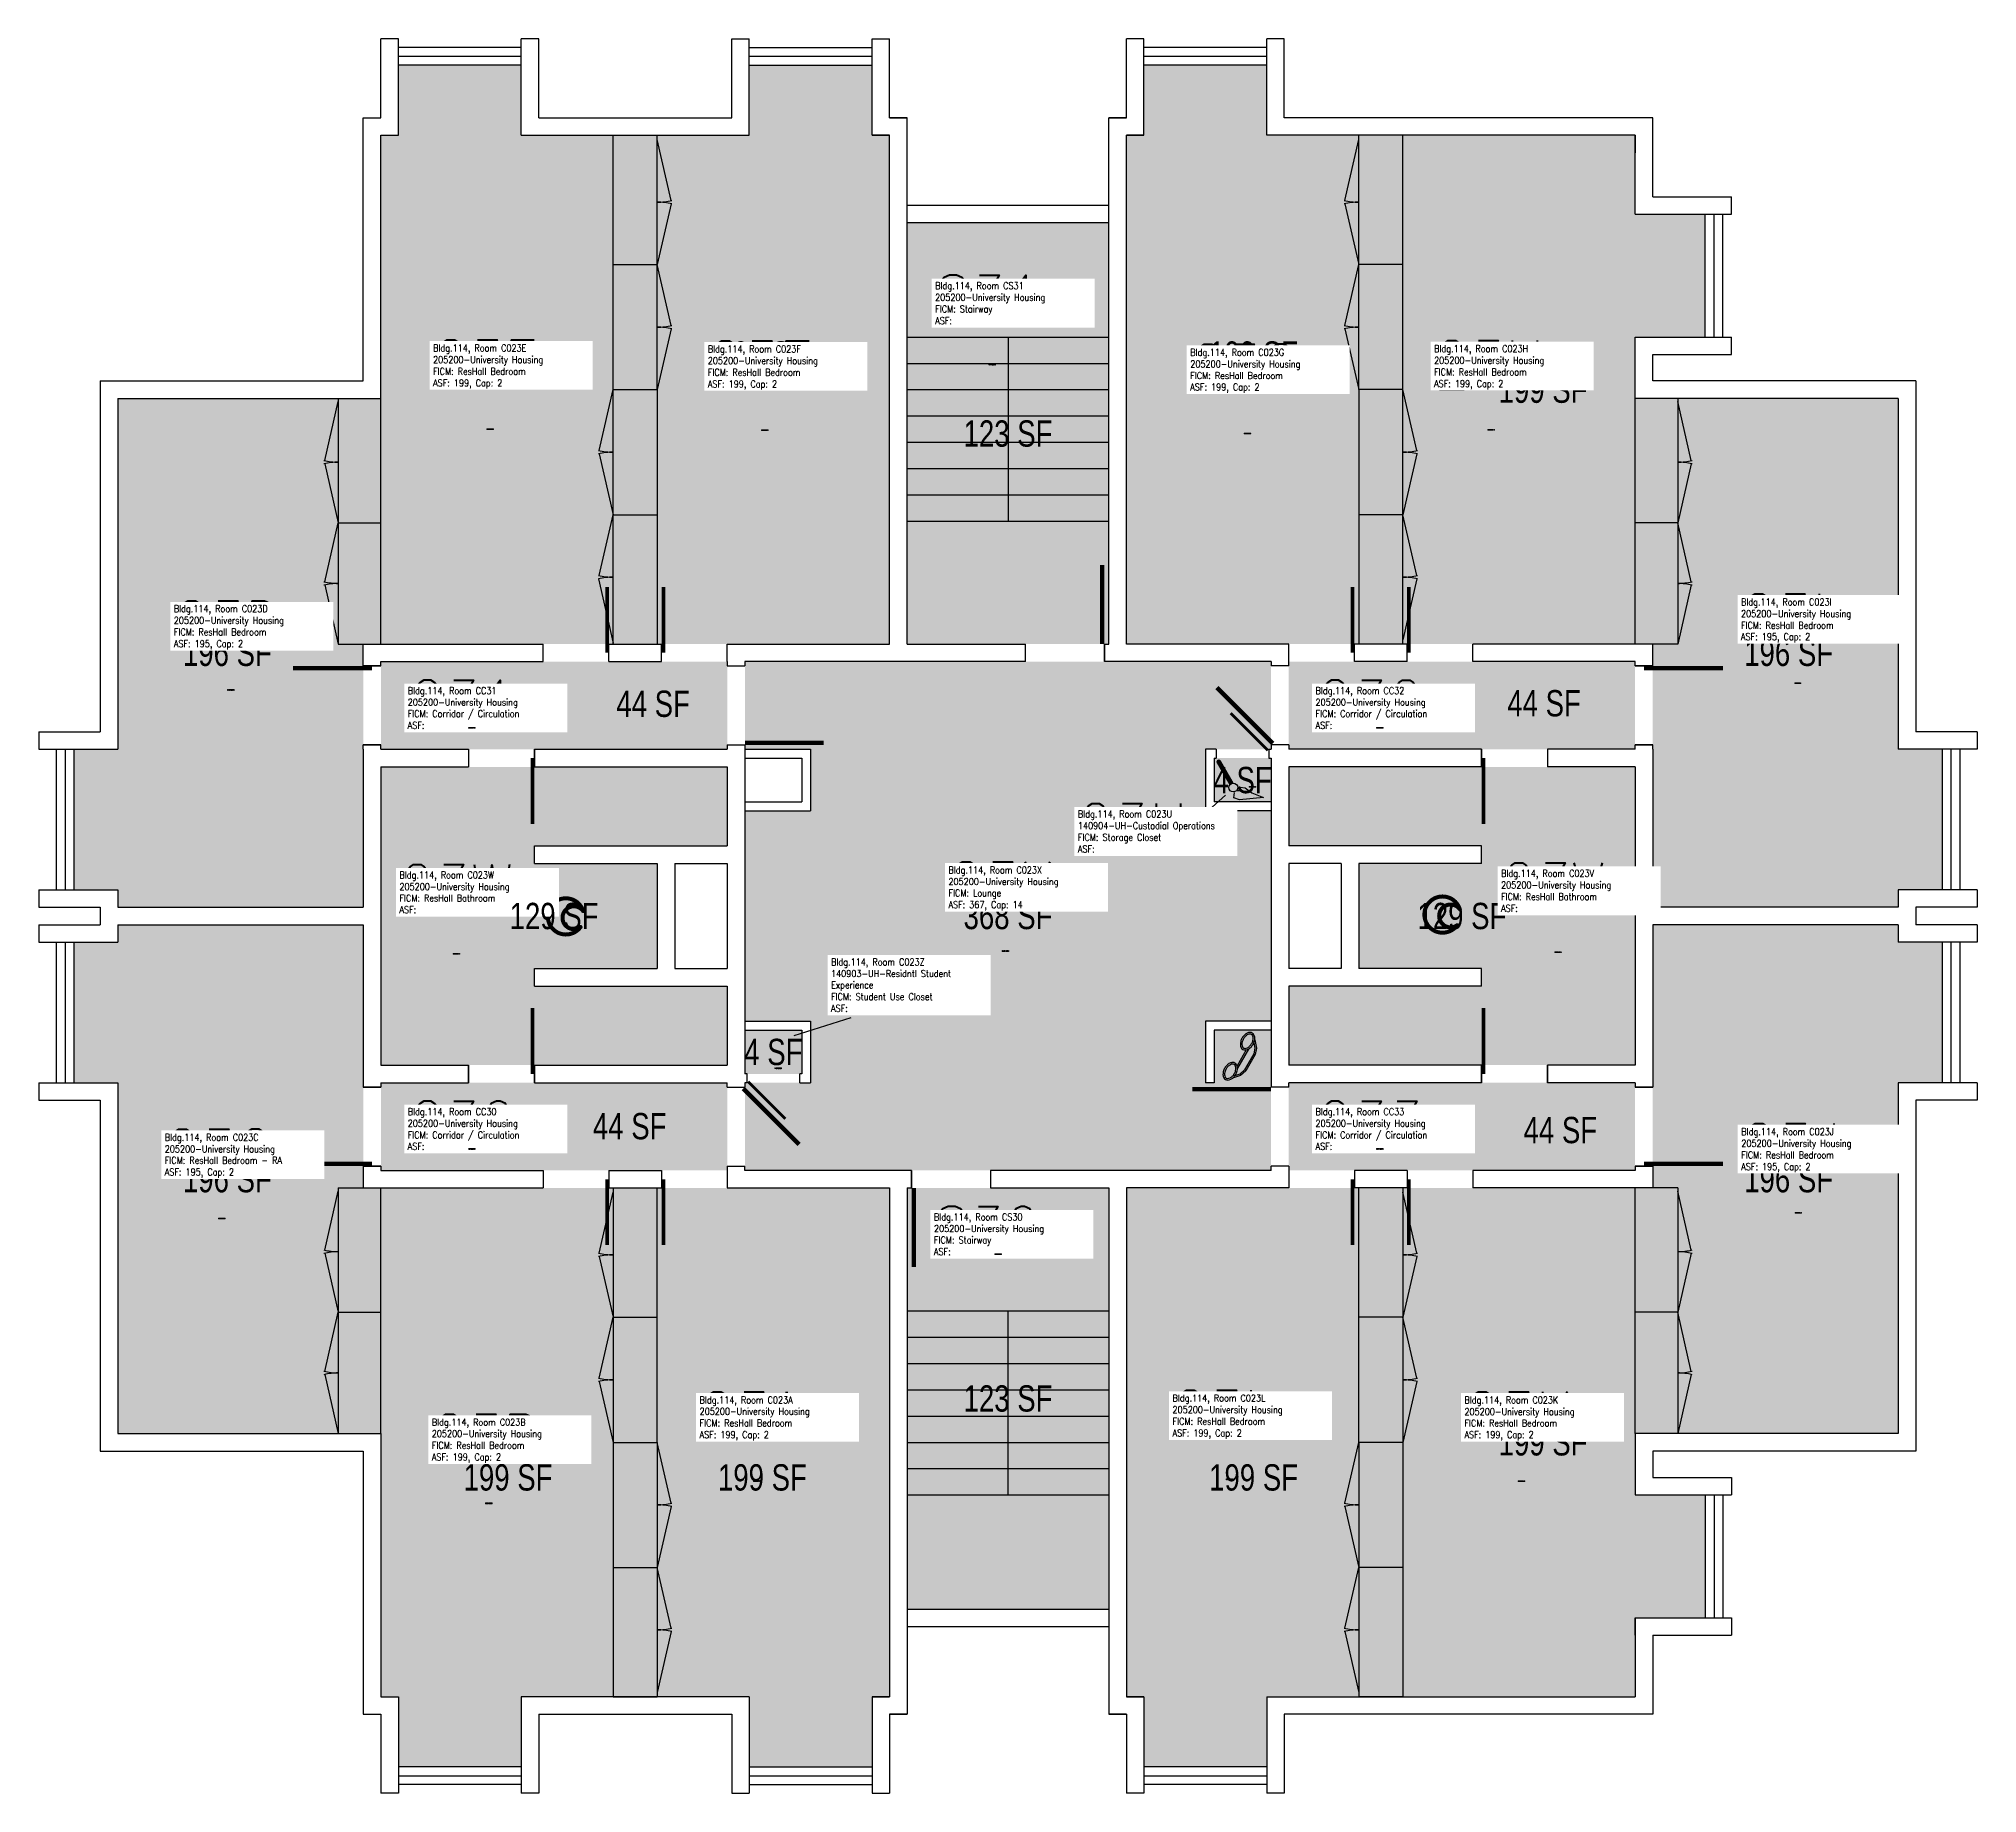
# Model space of a CAD drawing. Header units: inches. Extents: x -32 to 852, y 0 to 2072.
# Drawn here: x -32 to 852, y 1272 to 2072 of the extents above; entities outside this region: 2.
import ezdxf
from ezdxf.enums import TextEntityAlignment as Align

# ---------------------------------------------------------------- set-up
doc = ezdxf.new("R2010")
doc.units = ezdxf.units.IN
doc.header["$LTSCALE"] = 10
doc.header["$MEASUREMENT"] = 0
doc.layers.get('0').update_dxf_attribs({"linetype": 'CONTINUOUS'})
for name, color, linetype in [('A-DOOR', 2, 'CONTINUOUS'), ('A-FLOR', 3, 'CONTINUOUS'), ('A-GLAZ', 1, 'CONTINUOUS'), ('A-GLAZ-SILL', 2, 'CONTINUOUS'), ('A-IDEN-ICON', 4, 'CONTINUOUS'), ('A-IDEN-RNUM', 7, 'CONTINUOUS'), ('A-IDEN-SNUM', 4, 'CONTINUOUS'), ('A-IDEN-VNUM', 4, 'CONTINUOUS'), ('A-WALL', 5, 'CONTINUOUS'), ('AREA-TEXT', 3, 'CONTINUOUS'), ('Rooms-Category-Color', 7, 'CONTINUOUS'), ('Rooms-College-Color', 7, 'CONTINUOUS'), ('Rooms-Department-Color', 7, 'CONTINUOUS'), ('Rooms-Division-Color', 7, 'CONTINUOUS'), ('Rooms-Information', 7, 'CONTINUOUS')]:
    doc.layers.add(name, color=color, linetype=linetype)
doc.styles.add('AREA', font='arial.ttf', dxfattribs={"width": 0.75, "height": 24})
doc.styles.add('ROOMSNUMBER', font='txt.shx', dxfattribs={"height": 0.03})
doc.styles.add('ROOMVNUMBER', font='simplex.shx', dxfattribs={"width": 0.85})

msp = doc.modelspace()

# ---------------------------------------------------------------- texts
at = {"layer": 'A-IDEN-RNUM', "style": 'ROOMSNUMBER'}
for s, p in [('0S31-00', (401.25, 1923.24)), ('0023-E0', (172.28, 1893.8)), ('0023-F0', (297.56, 1893.34)), ('0023-G0', (517.6, 1891.86)), ('0023-H0', (628.78, 1893.5)), ('0023-I0', (768.75, 1778)), ('0023-D0', (54.05, 1774.89)), ('0C31-00', (164, 1757.59)), ('0C32-00', (578, 1757.59)), ('0023-U0', (519.93, 1730.75)), ('0023-W0', (156.93, 1654.59)), ('0023-X0', (407.31, 1655.84)), ('0023-V0', (659.32, 1655.29)), ('0023-Z0', (303.67, 1602.38)), ('0C30-00', (164, 1565.59)), ('0C33-00', (578, 1565.59)), ('0023-C0', (49.91, 1533.93)), ('0023-J0', (768.88, 1536.46)), ('0S30-00', (404, 1517.59)), ('0023-A0', (293.83, 1414.17)), ('0023-L0', (509.49, 1414.95)), ('0023-K0', (642.61, 1414.14)), ('0023-B0', (171.69, 1404.01))]:
    msp.add_text(s, height=0.36, dxfattribs=at).set_placement(p)
at = {"layer": 'A-IDEN-SNUM', "style": 'ROOMSNUMBER'}
for s, p in [('1140CS3100', (401.25, 1923.24)), ('1140C023E0', (172.28, 1893.8)), ('1140C023F0', (297.56, 1893.34)), ('1140C023G0', (517.6, 1891.86)), ('1140C023H0', (628.78, 1893.5)), ('1140C023I0', (768.75, 1778)), ('1140C023D0', (54.05, 1774.89)), ('1140CC3100', (164, 1757.59)), ('1140CC3200', (578, 1757.59)), ('1140C023U0', (519.93, 1730.75)), ('1140C023W0', (156.93, 1654.59)), ('1140C023X0', (407.31, 1655.84)), ('1140C023V0', (659.32, 1655.29)), ('1140C023Z0', (303.67, 1602.38)), ('1140CC3000', (164, 1565.59)), ('1140CC3300', (578, 1565.59)), ('1140C023C0', (49.91, 1533.93)), ('1140C023J0', (768.88, 1536.46)), ('1140CS3000', (404, 1517.59)), ('1140C023A0', (293.83, 1414.17)), ('1140C023L0', (509.49, 1414.95)), ('1140C023K0', (642.61, 1414.14)), ('1140C023B0', (171.69, 1404.01))]:
    msp.add_text(s, height=0.36, dxfattribs=at).set_placement(p)
at = {"layer": 'A-IDEN-VNUM', "style": 'ROOMVNUMBER', "width": 0.85}
for s, p in [('S31', (376.78, 1941.9)), ('23E', (147.81, 1912.46)), ('23F', (273.09, 1912)), ('23G', (493.13, 1910.51)), ('23H', (604.3, 1912.15)), ('23D', (29.58, 1793.54)), ('23I', (744.27, 1796.66)), ('C31', (136.24, 1757.32)), ('C32', (550.24, 1757.32)), ('23U', (441.89, 1701.01)), ('23W', (132.46, 1673.25)), ('23X', (382.83, 1674.49)), ('23V', (634.85, 1673.95)), ('23Z', (329.3, 1628.3)), ('C30', (136.24, 1565.32)), ('C33', (550.24, 1565.32)), ('23C', (25.44, 1552.58)), ('23J', (744.41, 1555.12)), ('S30', (376.24, 1517.32)), ('23A', (269.36, 1432.83)), ('23L', (485.02, 1433.61)), ('23K', (618.14, 1432.8)), ('23B', (147.22, 1422.66))]:
    msp.add_text(s, height=22.238, dxfattribs=at).set_placement(p)
at = {"layer": 'AREA-TEXT', "style": 'AREA', "width": 0.75}
for s, p in [('199 SF', (182, 1928)), ('199 SF', (298, 1928)), ('199 SF', (522, 1928)), ('199 SF', (654, 1912)), ('123 SF', (410, 1892)), ('196 SF', (54, 1792)), ('196 SF', (766, 1792)), ('44 SF', (248.16, 1768.78)), ('44 SF', (654.46, 1769.01)), ('4 SF', (517, 1734)), ('129 SF', (203, 1672)), ('368 SF', (410, 1672)), ('129 SF', (617, 1672)), ('4 SF', (303, 1610)), ('44 SF', (237.48, 1576.17)), ('44 SF', (661.9, 1574.4)), ('196 SF', (54, 1552)), ('196 SF', (766, 1552)), ('123 SF', (410, 1452)), ('199 SF', (654, 1432)), ('199 SF', (182, 1416)), ('199 SF', (298, 1416)), ('199 SF', (522, 1416))]:
    msp.add_text(s, height=12, dxfattribs=at).set_placement(p, align=Align.MIDDLE_CENTER)

# ---------------------------------------------------------------- blocks, each defined once
blk = doc.blocks.new('CPBATH')
at = {"color": 0, "linetype": 'ByBlock', "const_width": 0.0127}
for points in [[(0.0571, 0.0168, 0.861492), (-0.0551, 0, 1)], [(-0.0551, 0, 0.726902), (0.0487, -0.0337, 1)], [(0.0571, 0.0168, 0.729002), (-0.0084, -0.0042, 1)], [(-0.0084, -0.0042, 0.609468), (0.0487, -0.0337, 1)]]:
    blk.add_lwpolyline(points, format="xyb", dxfattribs=at)
at = {"color": 0, "linetype": 'ByBlock', "const_width": 0.00637}
for points in [[(0.0544, 0.0152, 1), (0.0599, 0.0184, 1)], [(0.0459, -0.0353, 1), (0.0515, -0.0321, 1)]]:
    blk.add_lwpolyline(points, format="xyb", close=True, dxfattribs=at)
blk = doc.blocks.new('CPPHONE')
at = {"color": 0, "linetype": 'ByBlock'}
for p, q in [((0.0096, 0.0252), (-0.0196, -0.0252)), ((0.0169, 0.0279), (-0.0182, -0.0329))]:
    blk.add_line(p, q, dxfattribs=at)
for points in [[(0.0288, 0.0786, 0.139889), (0.0216, 0.0804, 0.107118), (0.0122, 0.0781, 0.079812), (0.0039, 0.0722, 0.067459), (-0.0035, 0.0626, 0.067459), (-0.008, 0.0515, 0.079812), (-0.009, 0.0413, 0.107118), (-0.0064, 0.032, 0.139889), (-0.0012, 0.0267, 0.139889), (0.0061, 0.0248, 0.107118), (0.0155, 0.0272, 0.079812), (0.0238, 0.0331, 0.067459), (0.0312, 0.0426, 0.067459), (0.0357, 0.0538, 0.079812), (0.0367, 0.0639, 0.107118), (0.034, 0.0732, 0.139889)], [(0.0263, 0.0743, 0.139889), (0.0218, 0.0754, 0.107118), (0.0144, 0.0736, 0.079812), (0.0074, 0.0686, 0.067459), (0.0008, 0.0601, 0.067459), (-0.0032, 0.0502, 0.079812), (-0.004, 0.0417, 0.107118), (-0.0019, 0.0344, 0.139889), (0.0013, 0.031, 0.139889), (0.0059, 0.0298, 0.107118), (0.0133, 0.0317, 0.079812), (0.0203, 0.0367, 0.067459), (0.0268, 0.0451, 0.067459), (0.0309, 0.055, 0.079812), (0.0317, 0.0636, 0.107118), (0.0296, 0.0709, 0.139889)], [(-0.0262, -0.0167, 0.139889), (-0.0334, -0.0148, 0.107118), (-0.0428, -0.0172, 0.079812), (-0.0511, -0.0231, 0.067459), (-0.0585, -0.0326, 0.067459), (-0.063, -0.0438, 0.079812), (-0.064, -0.0539, 0.107118), (-0.0614, -0.0632, 0.139889), (-0.0562, -0.0686, 0.139889), (-0.0489, -0.0704, 0.107118), (-0.0395, -0.0681, 0.079812), (-0.0312, -0.0622, 0.067459), (-0.0238, -0.0526, 0.067459), (-0.0193, -0.0415, 0.079812), (-0.0183, -0.0313, 0.107118), (-0.021, -0.022, 0.139889)], [(-0.0287, -0.021, 0.139889), (-0.0332, -0.0198, 0.107118), (-0.0406, -0.0217, 0.079812), (-0.0476, -0.0267, 0.067459), (-0.0542, -0.0351, 0.067459), (-0.0582, -0.045, 0.079812), (-0.059, -0.0536, 0.107118), (-0.0569, -0.0609, 0.139889), (-0.0537, -0.0643, 0.139889), (-0.0491, -0.0654, 0.107118), (-0.0417, -0.0636, 0.079812), (-0.0347, -0.0586, 0.067459), (-0.0282, -0.0501, 0.067459), (-0.0241, -0.0402, 0.079812), (-0.0233, -0.0317, 0.107118), (-0.0254, -0.0244, 0.139889)]]:
    blk.add_lwpolyline(points, format="xyb", close=True, dxfattribs=at)
for points in [[(0.0364, 0.0572), (0.0417, 0.0308), (0.0382, 0.0108), (0.0082, -0.0411), (-0.0083, -0.0558), (-0.0338, -0.0645)], [(0.0334, 0.047), (0.0366, 0.0307), (0.0334, 0.0126), (0.0043, -0.0379), (-0.0109, -0.0514), (-0.0265, -0.0567)]]:
    blk.add_lwpolyline(points, dxfattribs=at)
blk = doc.blocks.new('CPCUST')
at = {"color": 0, "linetype": 'ByBlock'}
for p, q in [((0.0171, -0.0639), (0.02, -0.0466)), ((0.0262, -0.0408), (0.0446, -0.0406)), ((0.0297, -0.0341), (0.0376, -0.0302)), ((0.0376, -0.0302), (0.0533, -0.0324)), ((0.0446, -0.0406), (0.0543, -0.0505)), ((0.0533, -0.0324), (0.0745, -0.0479)), ((0.0745, -0.0479), (0.1117, -0.0625)), ((0.0358, -0.0705), (0.0171, -0.0639)), ((0.1117, -0.0625), (0.0358, -0.0705))]:
    blk.add_line(p, q, dxfattribs=at)
at = {"color": 0, "linetype": 'ByBlock', "const_width": 0.0075}
blk.add_lwpolyline([(-0.0332, 0.0481, 1), (-0.0268, 0.0519, 1)], format="xyb", close=True, dxfattribs=at)
at = {"color": 0, "linetype": 'ByBlock', "const_width": 0.015}
blk.add_lwpolyline([(-0.03, 0.05), (0.01, -0.0193)], dxfattribs=at)
at = {"color": 0, "linetype": 'ByBlock'}
blk.add_circle((0.0158, -0.0313), 0.0141, dxfattribs=at)

# ---------------------------------------------------------------- hatches: boundary and pattern name
at = {"layer": 'Rooms-Category-Color', "true_color": 0x728ef3}
for points in [[(124, 1796), (124, 2028), (132, 2028), (132, 2060), (188, 2060), (188, 2028), (240, 2028), (240, 1796)], [(356, 1796), (356, 2028), (348, 2028), (348, 2060), (292, 2060), (292, 2028), (240, 2028), (240, 1796)], [(464, 1796), (464, 2028), (472, 2028), (472, 2060), (528, 2060), (528, 2028), (580, 2028), (580, 1796)], [(696, 1796), (696, 1936), (728, 1936), (728, 1992), (696, 1992), (696, 2028), (580, 2028), (580, 1796)], [(116, 1676), (116, 1796), (124, 1796), (124, 1908), (4, 1908), (4, 1748), (-16, 1748), (-16, 1684), (4, 1684), (4, 1676)], [(704, 1676), (704, 1796), (696, 1796), (696, 1908), (816, 1908), (816, 1748), (836, 1748), (836, 1684), (816, 1684), (816, 1676)], [(530, 1624), (530, 1720), (500.01, 1720), (500, 1748), (530, 1748), (530, 1788), (290, 1788), (290, 1748), (320, 1748), (320, 1720), (290, 1720), (290, 1624), (320, 1624), (320, 1596), (290, 1596), (290, 1556), (530, 1556), (530, 1594), (530, 1620), (504, 1620), (504, 1596), (500, 1596), (500, 1624)], [(504, 1724), (504, 1744), (530, 1744), (530, 1724)], [(124, 1740), (124, 1604), (282, 1604), (282, 1640), (194, 1640), (194, 1648), (250, 1648), (250, 1696), (194, 1696), (194, 1704), (282, 1704), (282, 1740)], [(696, 1740), (696, 1604), (538, 1604), (538, 1640), (626, 1640), (626, 1648), (570, 1648), (570, 1696), (626, 1696), (626, 1704), (538, 1704), (538, 1740)], [(116, 1668), (116, 1548), (124, 1548), (124, 1436), (4, 1436), (4, 1596), (-16, 1596), (-16, 1660), (4, 1660), (4, 1668)], [(704, 1668), (704, 1548), (696, 1548), (696, 1436), (816, 1436), (816, 1596), (836, 1596), (836, 1660), (816, 1660), (816, 1668)], [(290, 1620), (290, 1600), (316, 1600), (316, 1620)], [(124, 1548), (124, 1316), (132, 1316), (132, 1284), (188, 1284), (188, 1316), (240, 1316), (240, 1548)], [(356, 1548), (356, 1316), (348, 1316), (348, 1284), (292, 1284), (292, 1316), (240, 1316), (240, 1548)], [(464, 1548), (464, 1316), (472, 1316), (472, 1284), (528, 1284), (528, 1316), (580, 1316), (580, 1548)], [(696, 1548), (696, 1408), (728, 1408), (728, 1352), (696, 1352), (696, 1316), (580, 1316), (580, 1548)]]:
    msp.add_hatch(color=171, dxfattribs=at).paths.add_polyline_path(points)
at = {"layer": 'Rooms-Category-Color', "true_color": 0xadadad}
for points in [[(364, 1796), (456, 1796), (456, 1988), (364, 1988)], [(124, 1748), (124, 1788), (282, 1788), (282, 1748)], [(696, 1748), (696, 1788), (538, 1788), (538, 1748)], [(124, 1556), (124, 1596), (282, 1596), (282, 1556)], [(538, 1596), (538, 1556), (696, 1556), (696, 1596)], [(364, 1356), (456, 1356), (456, 1548), (364, 1548)]]:
    msp.add_hatch(color=253, dxfattribs=at).paths.add_polyline_path(points)
at = {"layer": 'Rooms-College-Color', "true_color": 0xadadad}
for points in [[(124, 1796), (124, 2028), (132, 2028), (132, 2060), (188, 2060), (188, 2028), (240, 2028), (240, 1796)], [(356, 1796), (356, 2028), (348, 2028), (348, 2060), (292, 2060), (292, 2028), (240, 2028), (240, 1796)], [(464, 1796), (464, 2028), (472, 2028), (472, 2060), (528, 2060), (528, 2028), (580, 2028), (580, 1796)], [(696, 1796), (696, 1936), (728, 1936), (728, 1992), (696, 1992), (696, 2028), (580, 2028), (580, 1796)], [(364, 1796), (456, 1796), (456, 1988), (364, 1988)], [(116, 1676), (116, 1796), (124, 1796), (124, 1908), (4, 1908), (4, 1748), (-16, 1748), (-16, 1684), (4, 1684), (4, 1676)], [(704, 1676), (704, 1796), (696, 1796), (696, 1908), (816, 1908), (816, 1748), (836, 1748), (836, 1684), (816, 1684), (816, 1676)], [(124, 1748), (124, 1788), (282, 1788), (282, 1748)], [(530, 1624), (530, 1720), (500.01, 1720), (500, 1748), (530, 1748), (530, 1788), (290, 1788), (290, 1748), (320, 1748), (320, 1720), (290, 1720), (290, 1624), (320, 1624), (320, 1596), (290, 1596), (290, 1556), (530, 1556), (530, 1594), (530, 1620), (504, 1620), (504, 1596), (500, 1596), (500, 1624)], [(696, 1748), (696, 1788), (538, 1788), (538, 1748)], [(504, 1724), (504, 1744), (530, 1744), (530, 1724)], [(124, 1740), (124, 1604), (282, 1604), (282, 1640), (194, 1640), (194, 1648), (250, 1648), (250, 1696), (194, 1696), (194, 1704), (282, 1704), (282, 1740)], [(696, 1740), (696, 1604), (538, 1604), (538, 1640), (626, 1640), (626, 1648), (570, 1648), (570, 1696), (626, 1696), (626, 1704), (538, 1704), (538, 1740)], [(116, 1668), (116, 1548), (124, 1548), (124, 1436), (4, 1436), (4, 1596), (-16, 1596), (-16, 1660), (4, 1660), (4, 1668)], [(704, 1668), (704, 1548), (696, 1548), (696, 1436), (816, 1436), (816, 1596), (836, 1596), (836, 1660), (816, 1660), (816, 1668)], [(290, 1620), (290, 1600), (316, 1600), (316, 1620)], [(124, 1556), (124, 1596), (282, 1596), (282, 1556)], [(538, 1596), (538, 1556), (696, 1556), (696, 1596)], [(124, 1548), (124, 1316), (132, 1316), (132, 1284), (188, 1284), (188, 1316), (240, 1316), (240, 1548)], [(356, 1548), (356, 1316), (348, 1316), (348, 1284), (292, 1284), (292, 1316), (240, 1316), (240, 1548)], [(364, 1356), (456, 1356), (456, 1548), (364, 1548)], [(464, 1548), (464, 1316), (472, 1316), (472, 1284), (528, 1284), (528, 1316), (580, 1316), (580, 1548)], [(696, 1548), (696, 1408), (728, 1408), (728, 1352), (696, 1352), (696, 1316), (580, 1316), (580, 1548)]]:
    msp.add_hatch(color=253, dxfattribs=at).paths.add_polyline_path(points)
at = {"layer": 'Rooms-Department-Color', "true_color": 0x604aed}
for points in [[(124, 1796), (124, 2028), (132, 2028), (132, 2060), (188, 2060), (188, 2028), (240, 2028), (240, 1796)], [(356, 1796), (356, 2028), (348, 2028), (348, 2060), (292, 2060), (292, 2028), (240, 2028), (240, 1796)], [(464, 1796), (464, 2028), (472, 2028), (472, 2060), (528, 2060), (528, 2028), (580, 2028), (580, 1796)], [(696, 1796), (696, 1936), (728, 1936), (728, 1992), (696, 1992), (696, 2028), (580, 2028), (580, 1796)], [(116, 1676), (116, 1796), (124, 1796), (124, 1908), (4, 1908), (4, 1748), (-16, 1748), (-16, 1684), (4, 1684), (4, 1676)], [(704, 1676), (704, 1796), (696, 1796), (696, 1908), (816, 1908), (816, 1748), (836, 1748), (836, 1684), (816, 1684), (816, 1676)], [(530, 1624), (530, 1720), (500.01, 1720), (500, 1748), (530, 1748), (530, 1788), (290, 1788), (290, 1748), (320, 1748), (320, 1720), (290, 1720), (290, 1624), (320, 1624), (320, 1596), (290, 1596), (290, 1556), (530, 1556), (530, 1594), (530, 1620), (504, 1620), (504, 1596), (500, 1596), (500, 1624)], [(504, 1724), (504, 1744), (530, 1744), (530, 1724)], [(124, 1740), (124, 1604), (282, 1604), (282, 1640), (194, 1640), (194, 1648), (250, 1648), (250, 1696), (194, 1696), (194, 1704), (282, 1704), (282, 1740)], [(696, 1740), (696, 1604), (538, 1604), (538, 1640), (626, 1640), (626, 1648), (570, 1648), (570, 1696), (626, 1696), (626, 1704), (538, 1704), (538, 1740)], [(116, 1668), (116, 1548), (124, 1548), (124, 1436), (4, 1436), (4, 1596), (-16, 1596), (-16, 1660), (4, 1660), (4, 1668)], [(704, 1668), (704, 1548), (696, 1548), (696, 1436), (816, 1436), (816, 1596), (836, 1596), (836, 1660), (816, 1660), (816, 1668)], [(290, 1620), (290, 1600), (316, 1600), (316, 1620)], [(124, 1548), (124, 1316), (132, 1316), (132, 1284), (188, 1284), (188, 1316), (240, 1316), (240, 1548)], [(356, 1548), (356, 1316), (348, 1316), (348, 1284), (292, 1284), (292, 1316), (240, 1316), (240, 1548)], [(464, 1548), (464, 1316), (472, 1316), (472, 1284), (528, 1284), (528, 1316), (580, 1316), (580, 1548)], [(696, 1548), (696, 1408), (728, 1408), (728, 1352), (696, 1352), (696, 1316), (580, 1316), (580, 1548)]]:
    msp.add_hatch(color=173, dxfattribs=at).paths.add_polyline_path(points)
at = {"layer": 'Rooms-Department-Color', "true_color": 0xacacac}
for points in [[(364, 1796), (456, 1796), (456, 1988), (364, 1988)], [(124, 1748), (124, 1788), (282, 1788), (282, 1748)], [(696, 1748), (696, 1788), (538, 1788), (538, 1748)], [(124, 1556), (124, 1596), (282, 1596), (282, 1556)], [(538, 1596), (538, 1556), (696, 1556), (696, 1596)], [(364, 1356), (456, 1356), (456, 1548), (364, 1548)]]:
    msp.add_hatch(color=253, dxfattribs=at).paths.add_polyline_path(points)
at = {"layer": 'Rooms-Division-Color', "true_color": 0x604aed}
for points in [[(124, 1796), (124, 2028), (132, 2028), (132, 2060), (188, 2060), (188, 2028), (240, 2028), (240, 1796)], [(356, 1796), (356, 2028), (348, 2028), (348, 2060), (292, 2060), (292, 2028), (240, 2028), (240, 1796)], [(464, 1796), (464, 2028), (472, 2028), (472, 2060), (528, 2060), (528, 2028), (580, 2028), (580, 1796)], [(696, 1796), (696, 1936), (728, 1936), (728, 1992), (696, 1992), (696, 2028), (580, 2028), (580, 1796)], [(116, 1676), (116, 1796), (124, 1796), (124, 1908), (4, 1908), (4, 1748), (-16, 1748), (-16, 1684), (4, 1684), (4, 1676)], [(704, 1676), (704, 1796), (696, 1796), (696, 1908), (816, 1908), (816, 1748), (836, 1748), (836, 1684), (816, 1684), (816, 1676)], [(530, 1624), (530, 1720), (500.01, 1720), (500, 1748), (530, 1748), (530, 1788), (290, 1788), (290, 1748), (320, 1748), (320, 1720), (290, 1720), (290, 1624), (320, 1624), (320, 1596), (290, 1596), (290, 1556), (530, 1556), (530, 1594), (530, 1620), (504, 1620), (504, 1596), (500, 1596), (500, 1624)], [(504, 1724), (504, 1744), (530, 1744), (530, 1724)], [(124, 1740), (124, 1604), (282, 1604), (282, 1640), (194, 1640), (194, 1648), (250, 1648), (250, 1696), (194, 1696), (194, 1704), (282, 1704), (282, 1740)], [(696, 1740), (696, 1604), (538, 1604), (538, 1640), (626, 1640), (626, 1648), (570, 1648), (570, 1696), (626, 1696), (626, 1704), (538, 1704), (538, 1740)], [(116, 1668), (116, 1548), (124, 1548), (124, 1436), (4, 1436), (4, 1596), (-16, 1596), (-16, 1660), (4, 1660), (4, 1668)], [(704, 1668), (704, 1548), (696, 1548), (696, 1436), (816, 1436), (816, 1596), (836, 1596), (836, 1660), (816, 1660), (816, 1668)], [(290, 1620), (290, 1600), (316, 1600), (316, 1620)], [(124, 1548), (124, 1316), (132, 1316), (132, 1284), (188, 1284), (188, 1316), (240, 1316), (240, 1548)], [(356, 1548), (356, 1316), (348, 1316), (348, 1284), (292, 1284), (292, 1316), (240, 1316), (240, 1548)], [(464, 1548), (464, 1316), (472, 1316), (472, 1284), (528, 1284), (528, 1316), (580, 1316), (580, 1548)], [(696, 1548), (696, 1408), (728, 1408), (728, 1352), (696, 1352), (696, 1316), (580, 1316), (580, 1548)]]:
    msp.add_hatch(color=173, dxfattribs=at).paths.add_polyline_path(points)
at = {"layer": 'Rooms-Division-Color', "true_color": 0xadadad}
for points in [[(364, 1796), (456, 1796), (456, 1988), (364, 1988)], [(124, 1748), (124, 1788), (282, 1788), (282, 1748)], [(696, 1748), (696, 1788), (538, 1788), (538, 1748)], [(124, 1556), (124, 1596), (282, 1596), (282, 1556)], [(538, 1596), (538, 1556), (696, 1556), (696, 1596)], [(364, 1356), (456, 1356), (456, 1548), (364, 1548)]]:
    msp.add_hatch(color=253, dxfattribs=at).paths.add_polyline_path(points)

# ---------------------------------------------------------------- linework, layer by layer
at = {"layer": 'A-DOOR'}
for points in [[(453, 1796, 2, 2, 0), (453, 1832, 0, 0, 0.414214), (418, 1796, 0, 0, 0.814237)], [(227.17, 1792, 1.67, 1.67, 0), (227.17, 1822, 0, 0, 0.414214), (198, 1792, 0, 0, 0.814237)], [(252.83, 1792, 1.67, 1.67, 0), (252.83, 1822, 0, 0, -0.414214), (282, 1792, 0, 0, -0.814237)], [(567.17, 1792, 1.67, 1.67, 0), (567.17, 1822, 0, 0, 0.414214), (538, 1792, 0, 0, 0.814237)], [(592.83, 1792, 1.67, 1.67, 0), (592.83, 1822, 0, 0, -0.414214), (622, 1792, 0, 0, -0.814237)], [(120, 1785, 2, 2, 0), (84, 1785, 0, 0, 0.414214), (120, 1750, 0, 0, 0.814237)], [(290, 1751, 2, 2, 0), (326, 1751, 0, 0, 0.414214), (290, 1786, 0, 0, 0.814237)], [(530.71, 1750.71, 2, 2, 0), (505.25, 1776.16, 0, 0, -0.195255), (530, 1786.21, 0, 0, -0.195255)], [(700, 1785, 2, 2, 0), (736, 1785, 0, 0, -0.414214), (700, 1750, 0, 0, -0.814237)], [(528.53, 1747.53, 1.33, 1.33, 0), (511.56, 1764.5, 0, 0, 0.195255), (504.86, 1748, 0, 0, 0.195255)], [(193.17, 1744, 1.67, 1.67, 0), (193.17, 1714, 0, 0, -0.414214), (164, 1744, 0, 0, -0.814237)], [(626.83, 1744, 1.67, 1.67, 0), (626.83, 1714, 0, 0, 0.414214), (656, 1744, 0, 0, 0.814237)], [(193.17, 1600, 1.67, 1.67, 0), (193.17, 1630, 0, 0, 0.414214), (164, 1600, 0, 0, 0.814237)], [(626.83, 1600, 1.67, 1.67, 0), (626.83, 1630, 0, 0, -0.414214), (656, 1600, 0, 0, -0.814237)], [(120, 1559, 2, 2, 0), (84, 1559, 0, 0, -0.414214), (120, 1594, 0, 0, -0.814237)], [(289.29, 1593.29, 2, 2, 0), (314.75, 1567.84, 0, 0, -0.195255), (290, 1557.79, 0, 0, -0.195255)], [(291.47, 1596.47, 1.33, 1.33, 0), (308.44, 1579.5, 0, 0, 0.195255), (315.14, 1596, 0, 0, 0.195255)], [(530, 1593, 2, 2, 0), (494, 1593, 0, 0, 0.414214), (530, 1558, 0, 0, 0.814237)], [(700, 1559, 2, 2, 0), (736, 1559, 0, 0, 0.414214), (700, 1594, 0, 0, 0.814237)], [(227.17, 1552, 1.67, 1.67, 0), (227.17, 1522, 0, 0, -0.414214), (198, 1552, 0, 0, -0.814237)], [(252.83, 1552, 1.67, 1.67, 0), (252.83, 1522, 0, 0, 0.414214), (282, 1552, 0, 0, 0.814237)], [(367, 1548, 2, 2, 0), (367, 1512, 0, 0, 0.414214), (402, 1548, 0, 0, 0.814237)], [(567.17, 1552, 1.67, 1.67, 0), (567.17, 1522, 0, 0, -0.414214), (538, 1552, 0, 0, -0.814237)], [(592.83, 1552, 1.67, 1.67, 0), (592.83, 1522, 0, 0, 0.414214), (622, 1552, 0, 0, 0.814237)]]:
    msp.add_lwpolyline(points, format="xyseb", dxfattribs=at)
at = {"layer": 'A-FLOR'}
for p, q in [((230, 2028), (250, 2028)), ((230, 1912), (230, 2028)), ((250, 1912), (250, 2028)), ((256.41, 1998.23), (250, 2026)), ((563.59, 1998.23), (570, 2026)), ((590, 2028), (570, 2028)), ((570, 1912), (570, 2028)), ((590, 1912), (590, 2028)), ((256.41, 1996.77), (250, 1969)), ((563.59, 1996.77), (570, 1969)), ((230, 1969), (250, 1969)), ((256.41, 1941.23), (250, 1969)), ((563.59, 1941.23), (570, 1969)), ((590, 1969), (570, 1969)), ((256.41, 1939.77), (250, 1912)), ((364, 1936), (456, 1936)), ((410, 1936), (410, 1852)), ((563.59, 1939.77), (570, 1912)), ((364, 1924), (456, 1924)), ((223.59, 1884.23), (230, 1912)), ((230, 1912), (250, 1912)), ((230, 1855), (230, 1912)), ((250, 1912), (250, 1796)), ((364, 1912), (456, 1912)), ((590, 1912), (570, 1912)), ((570, 1912), (570, 1796)), ((596.41, 1884.23), (590, 1912)), ((590, 1855), (590, 1912)), ((98.38, 1879.64), (104.6, 1906.58)), ((104.6, 1908), (124, 1908)), ((104.6, 1908), (104.6, 1851.29)), ((104.6, 1906.58), (104.6, 1851.29)), ((124, 1796), (124, 1908)), ((715.4, 1908), (696, 1908)), ((696, 1796), (696, 1908)), ((715.4, 1908), (715.4, 1851.29)), ((721.62, 1879.64), (715.4, 1906.58)), ((715.4, 1906.58), (715.4, 1851.29)), ((364, 1900), (456, 1900)), ((364, 1888), (456, 1888)), ((98.38, 1878.23), (104.6, 1851.29)), ((223.59, 1882.77), (230, 1855)), ((364, 1876), (456, 1876)), ((596.41, 1882.77), (590, 1855)), ((721.62, 1878.23), (715.4, 1851.29)), ((364, 1864), (456, 1864)), ((98.38, 1824.35), (104.6, 1851.29)), ((104.6, 1851.29), (124, 1851.29)), ((104.6, 1851.29), (104.6, 1796)), ((223.59, 1827.23), (230, 1855)), ((230, 1855), (250, 1855)), ((230, 1796), (230, 1855)), ((230, 1798), (230, 1855)), ((364, 1852), (456, 1852)), ((590, 1855), (570, 1855)), ((590, 1796), (590, 1855)), ((596.41, 1827.23), (590, 1855)), ((590, 1798), (590, 1855)), ((715.4, 1851.29), (696, 1851.29)), ((721.62, 1824.35), (715.4, 1851.29)), ((715.4, 1851.29), (715.4, 1796)), ((98.38, 1822.94), (104.6, 1796)), ((223.23, 1825.68), (230, 1796.37)), ((596.41, 1825.77), (590, 1798)), ((721.62, 1822.94), (715.4, 1796)), ((104.6, 1796), (124, 1796)), ((715.4, 1796), (696, 1796)), ((104.6, 1548), (124, 1548)), ((104.6, 1548), (104.6, 1491.29)), ((124, 1436), (124, 1548)), ((230, 1548), (230, 1489)), ((250, 1432), (250, 1548)), ((570, 1432), (570, 1548)), ((590, 1548), (590, 1489)), ((715.4, 1548), (696, 1548)), ((696, 1436), (696, 1548)), ((715.4, 1548), (715.4, 1491.29)), ((98.38, 1519.64), (104.6, 1546.58)), ((104.6, 1546.58), (104.6, 1491.29)), ((223.59, 1518.23), (230, 1546)), ((230, 1546), (230, 1489)), ((596.41, 1518.23), (590, 1546)), ((590, 1546), (590, 1489)), ((721.62, 1519.64), (715.4, 1546.58)), ((715.4, 1546.58), (715.4, 1491.29)), ((98.38, 1518.23), (104.6, 1491.29)), ((223.59, 1516.77), (230, 1489)), ((596.41, 1516.77), (590, 1489)), ((721.62, 1518.23), (715.4, 1491.29)), ((98.38, 1464.35), (104.6, 1491.29)), ((104.6, 1491.29), (124, 1491.29)), ((104.6, 1491.29), (104.6, 1436)), ((223.59, 1461.23), (230, 1489)), ((230, 1489), (250, 1489)), ((230, 1489), (230, 1432)), ((364, 1492), (456, 1492)), ((410, 1408), (410, 1492)), ((590, 1489), (570, 1489)), ((596.41, 1461.23), (590, 1489)), ((590, 1489), (590, 1432)), ((715.4, 1491.29), (696, 1491.29)), ((721.62, 1464.35), (715.4, 1491.29)), ((715.4, 1491.29), (715.4, 1436)), ((364, 1480), (456, 1480)), ((364, 1468), (456, 1468)), ((98.38, 1462.94), (104.6, 1436)), ((223.59, 1459.77), (230, 1432)), ((596.41, 1459.77), (590, 1432)), ((721.62, 1462.94), (715.4, 1436)), ((364, 1456), (456, 1456)), ((364, 1444), (456, 1444)), ((104.6, 1436), (124, 1436)), ((715.4, 1436), (696, 1436)), ((230, 1432), (250, 1432)), ((230, 1432), (230, 1316)), ((256.41, 1404.23), (250, 1432)), ((250, 1432), (250, 1316)), ((364, 1432), (456, 1432)), ((563.59, 1404.23), (570, 1432)), ((590, 1432), (570, 1432)), ((570, 1432), (570, 1316)), ((590, 1432), (590, 1316)), ((364, 1420), (456, 1420)), ((364, 1408), (456, 1408)), ((256.41, 1402.77), (250, 1375)), ((563.59, 1402.77), (570, 1375)), ((230, 1375), (250, 1375)), ((256.41, 1347.23), (250, 1375)), ((563.59, 1347.23), (570, 1375)), ((590, 1375), (570, 1375)), ((256.41, 1345.77), (250, 1318)), ((563.59, 1345.77), (570, 1318)), ((230, 1316), (250, 1316)), ((590, 1316), (570, 1316))]:
    msp.add_line(p, q, dxfattribs=at)
for centre, radius, start, end in [((250, 2026), 28.5, 270, 283.7374), ((570, 2026), 28.5, 256.2626, 270), ((250, 1969), 28.5, 76.2626, 90), ((570, 1969), 28.5, 90, 103.7374), ((250, 1969), 28.5, 270, 283.7374), ((250, 1912), 28.5, 76.2626, 90), ((570, 1969), 28.5, 256.2626, 270), ((570, 1912), 28.5, 90, 103.7374), ((230, 1912), 28.5, 256.2626, 270), ((230, 1855), 28.5, 90, 103.7374), ((590, 1912), 28.5, 270, 283.7374), ((590, 1855), 28.5, 76.2626, 90), ((104.6, 1906.58), 27.64, 256.2626, 270), ((104.6, 1851.29), 27.64, 90, 103.7374), ((715.4, 1906.58), 27.64, 270, 283.7374), ((715.4, 1851.29), 27.64, 76.2626, 90), ((104.6, 1851.29), 27.64, 256.2626, 270), ((104.6, 1796), 27.64, 90, 103.7374), ((230, 1855), 28.5, 256.2626, 270), ((230, 1798), 28.5, 90, 103.7374), ((590, 1855), 28.5, 270, 283.7374), ((590, 1798), 28.5, 76.2626, 90), ((715.4, 1851.29), 27.64, 270, 283.7374), ((715.4, 1796), 27.64, 76.2626, 90), ((104.6, 1546.58), 27.64, 256.2626, 270), ((104.6, 1491.29), 27.64, 90, 103.7374), ((230, 1546), 28.5, 256.2626, 270), ((230, 1489), 28.5, 90, 103.7374), ((590, 1546), 28.5, 270, 283.7374), ((590, 1489), 28.5, 76.2626, 90), ((715.4, 1546.58), 27.64, 270, 283.7374), ((715.4, 1491.29), 27.64, 76.2626, 90), ((104.6, 1491.29), 27.64, 256.2626, 270), ((104.6, 1436), 27.64, 90, 103.7374), ((230, 1489), 28.5, 256.2626, 270), ((230, 1432), 28.5, 90, 103.7374), ((590, 1489), 28.5, 270, 283.7374), ((590, 1432), 28.5, 76.2626, 90), ((715.4, 1491.29), 27.64, 270, 283.7374), ((715.4, 1436), 27.64, 76.2626, 90), ((250, 1432), 28.5, 270, 283.7374), ((250, 1375), 28.5, 76.2626, 90), ((570, 1432), 28.5, 256.2626, 270), ((570, 1375), 28.5, 90, 103.7374), ((250, 1375), 28.5, 270, 283.7374), ((250, 1318), 28.5, 76.2626, 90), ((570, 1375), 28.5, 256.2626, 270), ((570, 1318), 28.5, 90, 103.7374)]:
    msp.add_arc(centre, radius, start, end, dxfattribs=at)
at = {"layer": 'A-GLAZ'}
for p, q in [((132, 2064), (188, 2064)), ((292, 2064), (348, 2064)), ((472, 2064), (528, 2064)), ((732, 1936), (732, 1992)), ((-20, 1748), (-20, 1684)), ((840, 1748), (840, 1684)), ((-20, 1660), (-20, 1596)), ((840, 1660), (840, 1596)), ((732, 1408), (732, 1352)), ((132, 1280), (188, 1280)), ((292, 1280), (348, 1280)), ((472, 1280), (528, 1280))]:
    msp.add_line(p, q, dxfattribs=at)
at = {"layer": 'A-GLAZ-SILL'}
for p, q in [((188, 2068), (132, 2068)), ((188, 2060), (132, 2060)), ((292, 2068), (348, 2068)), ((292, 2060), (348, 2060)), ((528, 2068), (472, 2068)), ((528, 2060), (472, 2060)), ((728, 1936), (728, 1992)), ((736, 1936), (736, 1992)), ((-24, 1748), (-24, 1684)), ((-16, 1748), (-16, 1684)), ((836, 1748), (836, 1684)), ((844, 1748), (844, 1684)), ((-24, 1660), (-24, 1596)), ((-16, 1660), (-16, 1596)), ((836, 1660), (836, 1596)), ((844, 1660), (844, 1596)), ((728, 1408), (728, 1352)), ((736, 1408), (736, 1352)), ((188, 1284), (132, 1284)), ((292, 1284), (348, 1284)), ((528, 1284), (472, 1284)), ((188, 1276), (132, 1276)), ((292, 1276), (348, 1276)), ((528, 1276), (472, 1276))]:
    msp.add_line(p, q, dxfattribs=at)
at = {"layer": 'A-IDEN-VNUM'}
for points in [[(493.76, 1713.3), (509.13, 1727.06)], [(338.31, 1625.49), (312.26, 1617.32)]]:
    msp.add_lwpolyline(points, dxfattribs=at)
at = {"layer": 'A-WALL'}
for p, q in [((124, 2036), (124, 2072)), ((132, 2072), (124, 2072)), ((132, 2028), (132, 2072)), ((188, 2028), (188, 2072)), ((196, 2072), (188, 2072)), ((196, 2036), (196, 2072)), ((284, 2036), (284, 2072)), ((284, 2072), (292, 2072)), ((292, 2028), (292, 2072)), ((348, 2028), (348, 2072)), ((348, 2072), (356, 2072)), ((356, 2036), (356, 2072)), ((464, 2036), (464, 2072)), ((472, 2072), (464, 2072)), ((472, 2028), (472, 2072)), ((528, 2028), (528, 2072)), ((536, 2072), (528, 2072)), ((536, 2036), (536, 2072)), ((116, 1916), (116, 2036)), ((116, 2036), (124, 2036)), ((196, 2036), (284, 2036)), ((364, 2036), (356, 2036)), ((356, 2036), (364, 2036)), ((364, 2036), (356, 2036)), ((356, 2036), (364, 2036)), ((364, 1796), (364, 2036)), ((456, 1796), (456, 2036)), ((456, 2036), (464, 2036)), ((464, 2036), (456, 2036)), ((456, 2036), (464, 2036)), ((464, 2036), (456, 2036)), ((704, 2036), (536, 2036)), ((704, 2000), (704, 2036)), ((124, 1908), (124, 2028)), ((124, 2028), (132, 2028)), ((188, 2028), (292, 2028)), ((356, 2028), (348, 2028)), ((348, 2028), (356, 2028)), ((356, 2028), (348, 2028)), ((348, 2028), (356, 2028)), ((356, 1796), (356, 2028)), ((464, 1796), (464, 2028)), ((464, 2028), (472, 2028)), ((472, 2028), (464, 2028)), ((464, 2028), (472, 2028)), ((472, 2028), (464, 2028)), ((696, 2028), (528, 2028)), ((696, 2028), (696, 2020)), ((696, 1992), (696, 2028)), ((704, 2000), (740, 2000)), ((740, 1992), (740, 2000)), ((456, 1996), (364, 1996)), ((696, 1992), (740, 1992)), ((456, 1988), (364, 1988)), ((696, 1908), (696, 1936)), ((696, 1936), (740, 1936)), ((740, 1928), (740, 1936)), ((704, 1916), (704, 1928)), ((704, 1928), (740, 1928)), ((-4, 1916), (-4, 1756)), ((-4, 1916), (116, 1916)), ((824, 1916), (704, 1916)), ((824, 1916), (824, 1756)), ((4, 1908), (4, 1748)), ((4, 1908), (124, 1908)), ((816, 1908), (696, 1908)), ((816, 1908), (816, 1748)), ((116, 1788), (116, 1796)), ((116, 1796), (198, 1796)), ((198, 1788), (198, 1796)), ((198, 1788), (198, 1796)), ((228, 1796), (252, 1796)), ((228, 1788), (228, 1796)), ((228, 1788), (228, 1796)), ((252, 1788), (252, 1796)), ((252, 1788), (252, 1796)), ((282, 1796), (356, 1796)), ((282, 1788), (282, 1796)), ((282, 1788), (282, 1796)), ((364, 1796), (418, 1796)), ((418, 1788), (418, 1796)), ((454, 1796), (454, 1788)), ((454, 1788), (454, 1796)), ((454, 1796), (456, 1796)), ((538, 1796), (464, 1796)), ((538, 1788), (538, 1796)), ((538, 1786), (538, 1796)), ((592, 1796), (568, 1796)), ((568, 1788), (568, 1796)), ((568, 1788), (568, 1796)), ((592, 1788), (592, 1796)), ((592, 1788), (592, 1796)), ((704, 1796), (622, 1796)), ((622, 1788), (622, 1796)), ((622, 1788), (622, 1796)), ((704, 1788), (704, 1796)), ((116, 1786), (116, 1788)), ((116, 1786), (124, 1786)), ((124, 1786), (116, 1786)), ((124, 1788), (198, 1788)), ((124, 1786), (124, 1788)), ((228, 1788), (252, 1788)), ((282, 1788), (282, 1786)), ((282, 1786), (290, 1786)), ((290, 1788), (290, 1786)), ((418, 1788), (290, 1788)), ((530, 1788), (454, 1788)), ((530, 1788), (530, 1786)), ((538, 1786), (530, 1786)), ((592, 1788), (568, 1788)), ((696, 1788), (622, 1788)), ((696, 1786), (696, 1788)), ((704, 1786), (696, 1786)), ((696, 1786), (704, 1786)), ((704, 1786), (704, 1788)), ((-32, 1756), (-4, 1756)), ((-32, 1756), (-32, 1748)), ((852, 1756), (824, 1756)), ((852, 1756), (852, 1748)), ((-32, 1748), (4, 1748)), ((116, 1750), (124, 1750)), ((116, 1748), (116, 1750)), ((124, 1750), (116, 1750)), ((116, 1748), (116, 1676)), ((124, 1748), (124, 1750)), ((124, 1748), (164, 1748)), ((164, 1748), (164, 1740)), ((164, 1748), (164, 1740)), ((194, 1748), (282, 1748)), ((194, 1740), (194, 1748)), ((194, 1748), (194, 1740)), ((282, 1750), (282, 1748)), ((282, 1750), (290, 1750)), ((290, 1750), (290, 1600)), ((290, 1748), (320, 1748)), ((290, 1744), (316, 1744)), ((316, 1744), (316, 1724)), ((320, 1748), (320, 1720)), ((505, 1748), (500, 1748)), ((500, 1748), (500, 1720)), ((504, 1744), (504, 1724)), ((504, 1744), (505, 1744)), ((505, 1748), (505, 1744)), ((529, 1748), (529, 1744)), ((529, 1748), (530, 1748)), ((529, 1744), (530, 1744)), ((530, 1750), (530, 1748)), ((538, 1750), (530, 1750)), ((530, 1744), (530, 1594)), ((538, 1750), (538, 1748)), ((626, 1748), (538, 1748)), ((626, 1740), (626, 1748)), ((626, 1748), (626, 1740)), ((696, 1748), (656, 1748)), ((656, 1748), (656, 1740)), ((656, 1748), (656, 1740)), ((704, 1750), (696, 1750)), ((696, 1748), (696, 1750)), ((696, 1750), (704, 1750)), ((704, 1748), (704, 1750)), ((704, 1748), (704, 1676)), ((852, 1748), (816, 1748)), ((124, 1740), (124, 1604)), ((124, 1740), (164, 1740)), ((194, 1740), (282, 1740)), ((282, 1740), (282, 1704)), ((626, 1740), (538, 1740)), ((538, 1740), (538, 1704)), ((696, 1740), (656, 1740)), ((696, 1740), (696, 1604)), ((290, 1724), (316, 1724)), ((530, 1724), (504, 1724)), ((290, 1720), (320, 1720)), ((530, 1720), (500, 1720)), ((194, 1704), (282, 1704)), ((194, 1696), (194, 1704)), ((626, 1704), (538, 1704)), ((626, 1696), (626, 1704)), ((194, 1696), (250, 1696)), ((250, 1696), (250, 1648)), ((258, 1696), (258, 1648)), ((258, 1696), (282, 1696)), ((282, 1696), (282, 1648)), ((538, 1696), (538, 1648)), ((562, 1696), (538, 1696)), ((562, 1696), (562, 1648)), ((626, 1696), (570, 1696)), ((570, 1696), (570, 1648)), ((-32, 1684), (-32, 1676)), ((-32, 1684), (4, 1684)), ((4, 1684), (4, 1676)), ((852, 1684), (816, 1684)), ((816, 1684), (816, 1676)), ((852, 1684), (852, 1676)), ((-32, 1676), (-4, 1676)), ((-4, 1676), (-4, 1668)), ((4, 1676), (116, 1676)), ((816, 1676), (704, 1676)), ((852, 1676), (824, 1676)), ((824, 1676), (824, 1668)), ((-32, 1668), (-4, 1668)), ((-32, 1668), (-32, 1660)), ((4, 1668), (116, 1668)), ((4, 1668), (4, 1660)), ((116, 1668), (116, 1596)), ((704, 1668), (704, 1596)), ((816, 1668), (704, 1668)), ((816, 1668), (816, 1660)), ((852, 1668), (824, 1668)), ((852, 1668), (852, 1660)), ((-32, 1660), (4, 1660)), ((852, 1660), (816, 1660)), ((194, 1648), (250, 1648)), ((194, 1640), (194, 1648)), ((258, 1648), (282, 1648)), ((562, 1648), (538, 1648)), ((626, 1648), (570, 1648)), ((626, 1640), (626, 1648)), ((194, 1640), (282, 1640)), ((282, 1640), (282, 1604)), ((626, 1640), (538, 1640)), ((538, 1640), (538, 1604)), ((290, 1624), (320, 1624)), ((290, 1620), (316, 1620)), ((316, 1620), (316, 1600)), ((320, 1624), (320, 1596)), ((530, 1624), (500, 1624)), ((500, 1624), (500, 1596)), ((530, 1620), (504, 1620)), ((504, 1620), (504, 1596)), ((124, 1604), (164, 1604)), ((164, 1604), (164, 1596)), ((164, 1596), (164, 1604)), ((194, 1604), (282, 1604)), ((194, 1604), (194, 1596)), ((194, 1596), (194, 1604)), ((626, 1604), (538, 1604)), ((626, 1604), (626, 1596)), ((626, 1596), (626, 1604)), ((696, 1604), (656, 1604)), ((656, 1604), (656, 1596)), ((656, 1596), (656, 1604)), ((-32, 1596), (4, 1596)), ((-32, 1596), (-32, 1588)), ((4, 1596), (4, 1436)), ((116, 1596), (116, 1594)), ((116, 1594), (124, 1594)), ((124, 1594), (116, 1594)), ((124, 1596), (164, 1596)), ((124, 1596), (124, 1594)), ((194, 1596), (282, 1596)), ((282, 1594), (282, 1596)), ((282, 1594), (290, 1594)), ((291, 1600), (290, 1600)), ((291, 1596), (290, 1596)), ((290, 1596), (290, 1594)), ((291, 1596), (291, 1600)), ((315, 1596), (315, 1600)), ((316, 1600), (315, 1600)), ((315, 1596), (320, 1596)), ((504, 1596), (500, 1596)), ((538, 1594), (530, 1594)), ((626, 1596), (538, 1596)), ((538, 1594), (538, 1596)), ((696, 1596), (656, 1596)), ((696, 1596), (696, 1594)), ((704, 1594), (696, 1594)), ((696, 1594), (704, 1594)), ((704, 1596), (704, 1594)), ((852, 1596), (816, 1596)), ((816, 1596), (816, 1436)), ((852, 1596), (852, 1588)), ((-32, 1588), (-4, 1588)), ((-4, 1588), (-4, 1428)), ((824, 1588), (824, 1428)), ((852, 1588), (824, 1588)), ((116, 1558), (124, 1558)), ((116, 1558), (116, 1556)), ((124, 1558), (116, 1558)), ((116, 1556), (116, 1548)), ((124, 1558), (124, 1556)), ((124, 1556), (198, 1556)), ((198, 1556), (198, 1548)), ((198, 1556), (198, 1548)), ((228, 1556), (228, 1548)), ((228, 1556), (252, 1556)), ((228, 1556), (228, 1548)), ((252, 1556), (252, 1548)), ((252, 1556), (252, 1548)), ((282, 1558), (282, 1548)), ((282, 1558), (290, 1558)), ((282, 1556), (282, 1548)), ((290, 1556), (290, 1558)), ((366, 1556), (290, 1556)), ((366, 1548), (366, 1556)), ((366, 1556), (366, 1548)), ((530, 1556), (402, 1556)), ((402, 1556), (402, 1548)), ((530, 1556), (530, 1558)), ((538, 1558), (530, 1558)), ((538, 1558), (538, 1548)), ((538, 1556), (538, 1548)), ((568, 1556), (568, 1548)), ((592, 1556), (568, 1556)), ((568, 1556), (568, 1548)), ((592, 1556), (592, 1548)), ((592, 1556), (592, 1548)), ((696, 1556), (622, 1556)), ((622, 1556), (622, 1548)), ((622, 1556), (622, 1548)), ((704, 1558), (696, 1558)), ((696, 1558), (696, 1556)), ((696, 1558), (704, 1558)), ((704, 1558), (704, 1556)), ((704, 1556), (704, 1548)), ((116, 1548), (198, 1548)), ((228, 1548), (252, 1548)), ((282, 1548), (356, 1548)), ((356, 1548), (356, 1316)), ((364, 1548), (366, 1548)), ((364, 1548), (364, 1308)), ((402, 1548), (456, 1548)), ((456, 1548), (456, 1308)), ((538, 1548), (464, 1548)), ((464, 1548), (464, 1316)), ((592, 1548), (568, 1548)), ((704, 1548), (622, 1548)), ((4, 1436), (124, 1436)), ((124, 1436), (124, 1316)), ((124, 1436), (124, 1316)), ((696, 1436), (696, 1408)), ((816, 1436), (696, 1436)), ((696, 1436), (696, 1408)), ((-4, 1428), (116, 1428)), ((116, 1428), (116, 1308)), ((116, 1428), (116, 1308)), ((704, 1428), (704, 1416)), ((824, 1428), (704, 1428)), ((704, 1428), (704, 1416)), ((704, 1416), (740, 1416)), ((740, 1416), (740, 1408)), ((696, 1408), (740, 1408)), ((364, 1356), (456, 1356)), ((364, 1348), (456, 1348)), ((696, 1344), (696, 1352)), ((696, 1352), (740, 1352)), ((696, 1352), (696, 1316)), ((696, 1352), (696, 1316)), ((704, 1344), (740, 1344)), ((704, 1344), (704, 1308)), ((704, 1344), (704, 1308)), ((740, 1352), (740, 1344)), ((124, 1316), (132, 1316)), ((132, 1316), (132, 1272)), ((188, 1316), (188, 1272)), ((292, 1316), (188, 1316)), ((292, 1316), (292, 1272)), ((356, 1316), (348, 1316)), ((348, 1316), (356, 1316)), ((356, 1316), (348, 1316)), ((348, 1316), (348, 1272)), ((464, 1316), (472, 1316)), ((472, 1316), (464, 1316)), ((464, 1316), (472, 1316)), ((472, 1316), (472, 1272)), ((528, 1316), (528, 1272)), ((528, 1316), (696, 1316)), ((116, 1308), (124, 1308)), ((124, 1308), (124, 1272)), ((196, 1308), (196, 1272)), ((196, 1308), (284, 1308)), ((284, 1308), (284, 1272)), ((364, 1308), (356, 1308)), ((356, 1308), (364, 1308)), ((364, 1308), (356, 1308)), ((356, 1308), (356, 1272)), ((456, 1308), (464, 1308)), ((464, 1308), (456, 1308)), ((456, 1308), (464, 1308)), ((464, 1308), (464, 1272)), ((536, 1308), (536, 1272)), ((704, 1308), (536, 1308)), ((132, 1272), (124, 1272)), ((196, 1272), (188, 1272)), ((284, 1272), (292, 1272)), ((348, 1272), (356, 1272)), ((472, 1272), (464, 1272)), ((536, 1272), (528, 1272)), ((0, 0), (1, 0)), ((0, 0), (1, 0))]:
    msp.add_line(p, q, dxfattribs=at)

# ---------------------------------------------------------------- block references
at = {"layer": 'A-IDEN-ICON', "xscale": 144, "yscale": 144, "zscale": 144}
for name, p in [('CPCUST', (510.45, 1735.09, 0.04)), ('CPBATH', (208.05, 1671.82)), ('CPBATH', (607.83, 1672.64)), ('CPPHONE', (517.26, 1607.33, 0.04))]:
    msp.add_blockref(name, p, dxfattribs=at)

msp.set_redraw_order([(e.dxf.handle, doc.entitydb.next_handle()) for e in msp.query("TEXT MTEXT ATTDEF DIMENSION ARC_DIMENSION")])  # texts and dimensions are drawn at this point

# ---------------------------------------------------------------- next in the draw order: texts
at = {"layer": 'Rooms-Information', "char_height": 3.1768, "width": 71.1604, "attachment_point": 7, "style": 'ROOMVNUMBER', "bg_fill": 3, "box_fill_scale": 1.5, "bg_fill_color": 256, "bg_fill_true_color": 13158600, "bg_fill_transparency": 0}
for s, insert in [('Bldg.114, Room CS31^M^J205200-University Housing^M^JFICM: Stairway^M^JASF: ', (376.78, 1941.9)), ('Bldg.114, Room C023E^M^J205200-University Housing^M^JFICM: ResHall Bedroom^M^JASF: 199, Cap: 2', (147.81, 1912.46)), ('Bldg.114, Room C023F^M^J205200-University Housing^M^JFICM: ResHall Bedroom^M^JASF: 199, Cap: 2', (273.09, 1912)), ('Bldg.114, Room C023G^M^J205200-University Housing^M^JFICM: ResHall Bedroom^M^JASF: 199, Cap: 2', (493.13, 1910.51)), ('Bldg.114, Room C023H^M^J205200-University Housing^M^JFICM: ResHall Bedroom^M^JASF: 199, Cap: 2', (604.3, 1912.15)), ('Bldg.114, Room C023D^M^J205200-University Housing^M^JFICM: ResHall Bedroom^M^JASF: 195, Cap: 2', (29.58, 1793.54)), ('Bldg.114, Room C023I^M^J205200-University Housing^M^JFICM: ResHall Bedroom^M^JASF: 195, Cap: 2', (744.27, 1796.66)), ('Bldg.114, Room CC31^M^J205200-University Housing^M^JFICM: Corridor / Circulation^M^JASF: ', (136.24, 1757.32)), ('Bldg.114, Room CC32^M^J205200-University Housing^M^JFICM: Corridor / Circulation^M^JASF: ', (550.24, 1757.32)), ('Bldg.114, Room C023W^M^J205200-University Housing^M^JFICM: ResHall Bathroom^M^JASF: ', (132.46, 1673.25)), ('Bldg.114, Room C023X^M^J205200-University Housing^M^JFICM: Lounge^M^JASF: 367, Cap: 14', (382.83, 1674.49)), ('Bldg.114, Room C023V^M^J205200-University Housing^M^JFICM: ResHall Bathroom^M^JASF: ', (634.85, 1673.95)), ('Bldg.114, Room C023Z^M^J140903-UH-Residntl Student Experience^M^JFICM: Student Use Closet^M^JASF: ', (329.3, 1628.3)), ('Bldg.114, Room CC30^M^J205200-University Housing^M^JFICM: Corridor / Circulation^M^JASF: ', (136.24, 1565.32)), ('Bldg.114, Room CC33^M^J205200-University Housing^M^JFICM: Corridor / Circulation^M^JASF: ', (550.24, 1565.32)), ('Bldg.114, Room C023C^M^J205200-University Housing^M^JFICM: ResHall Bedroom - RA^M^JASF: 195, Cap: 2', (25.44, 1552.58)), ('Bldg.114, Room C023J^M^J205200-University Housing^M^JFICM: ResHall Bedroom^M^JASF: 195, Cap: 2', (744.41, 1555.12)), ('Bldg.114, Room CS30^M^J205200-University Housing^M^JFICM: Stairway^M^JASF: ', (376.24, 1517.32)), ('Bldg.114, Room C023A^M^J205200-University Housing^M^JFICM: ResHall Bedroom^M^JASF: 199, Cap: 2', (269.36, 1432.83)), ('Bldg.114, Room C023L^M^J205200-University Housing^M^JFICM: ResHall Bedroom^M^JASF: 199, Cap: 2', (485.02, 1433.61)), ('Bldg.114, Room C023K^M^J205200-University Housing^M^JFICM: ResHall Bedroom^M^JASF: 199, Cap: 2', (618.14, 1432.8)), ('Bldg.114, Room C023B^M^J205200-University Housing^M^JFICM: ResHall Bedroom^M^JASF: 199, Cap: 2', (147.22, 1422.66))]:
    msp.add_mtext(s, dxfattribs=dict(at, insert=insert))

# ---------------------------------------------------------------- next in the draw order: texts
at = {"layer": 'Rooms-Information', "insert": (441.89, 1701.01), "char_height": 3.1768, "width": 71.1604, "attachment_point": 7, "style": 'ROOMVNUMBER', "bg_fill": 3, "box_fill_scale": 1.5, "bg_fill_color": 256, "bg_fill_true_color": 13158600, "bg_fill_transparency": 0}
msp.add_mtext('Bldg.114, Room C023U^M^J140904-UH-Custodial Operations^M^JFICM: Storage Closet^M^JASF: ', dxfattribs=at)

doc.saveas('drawing.dxf')
